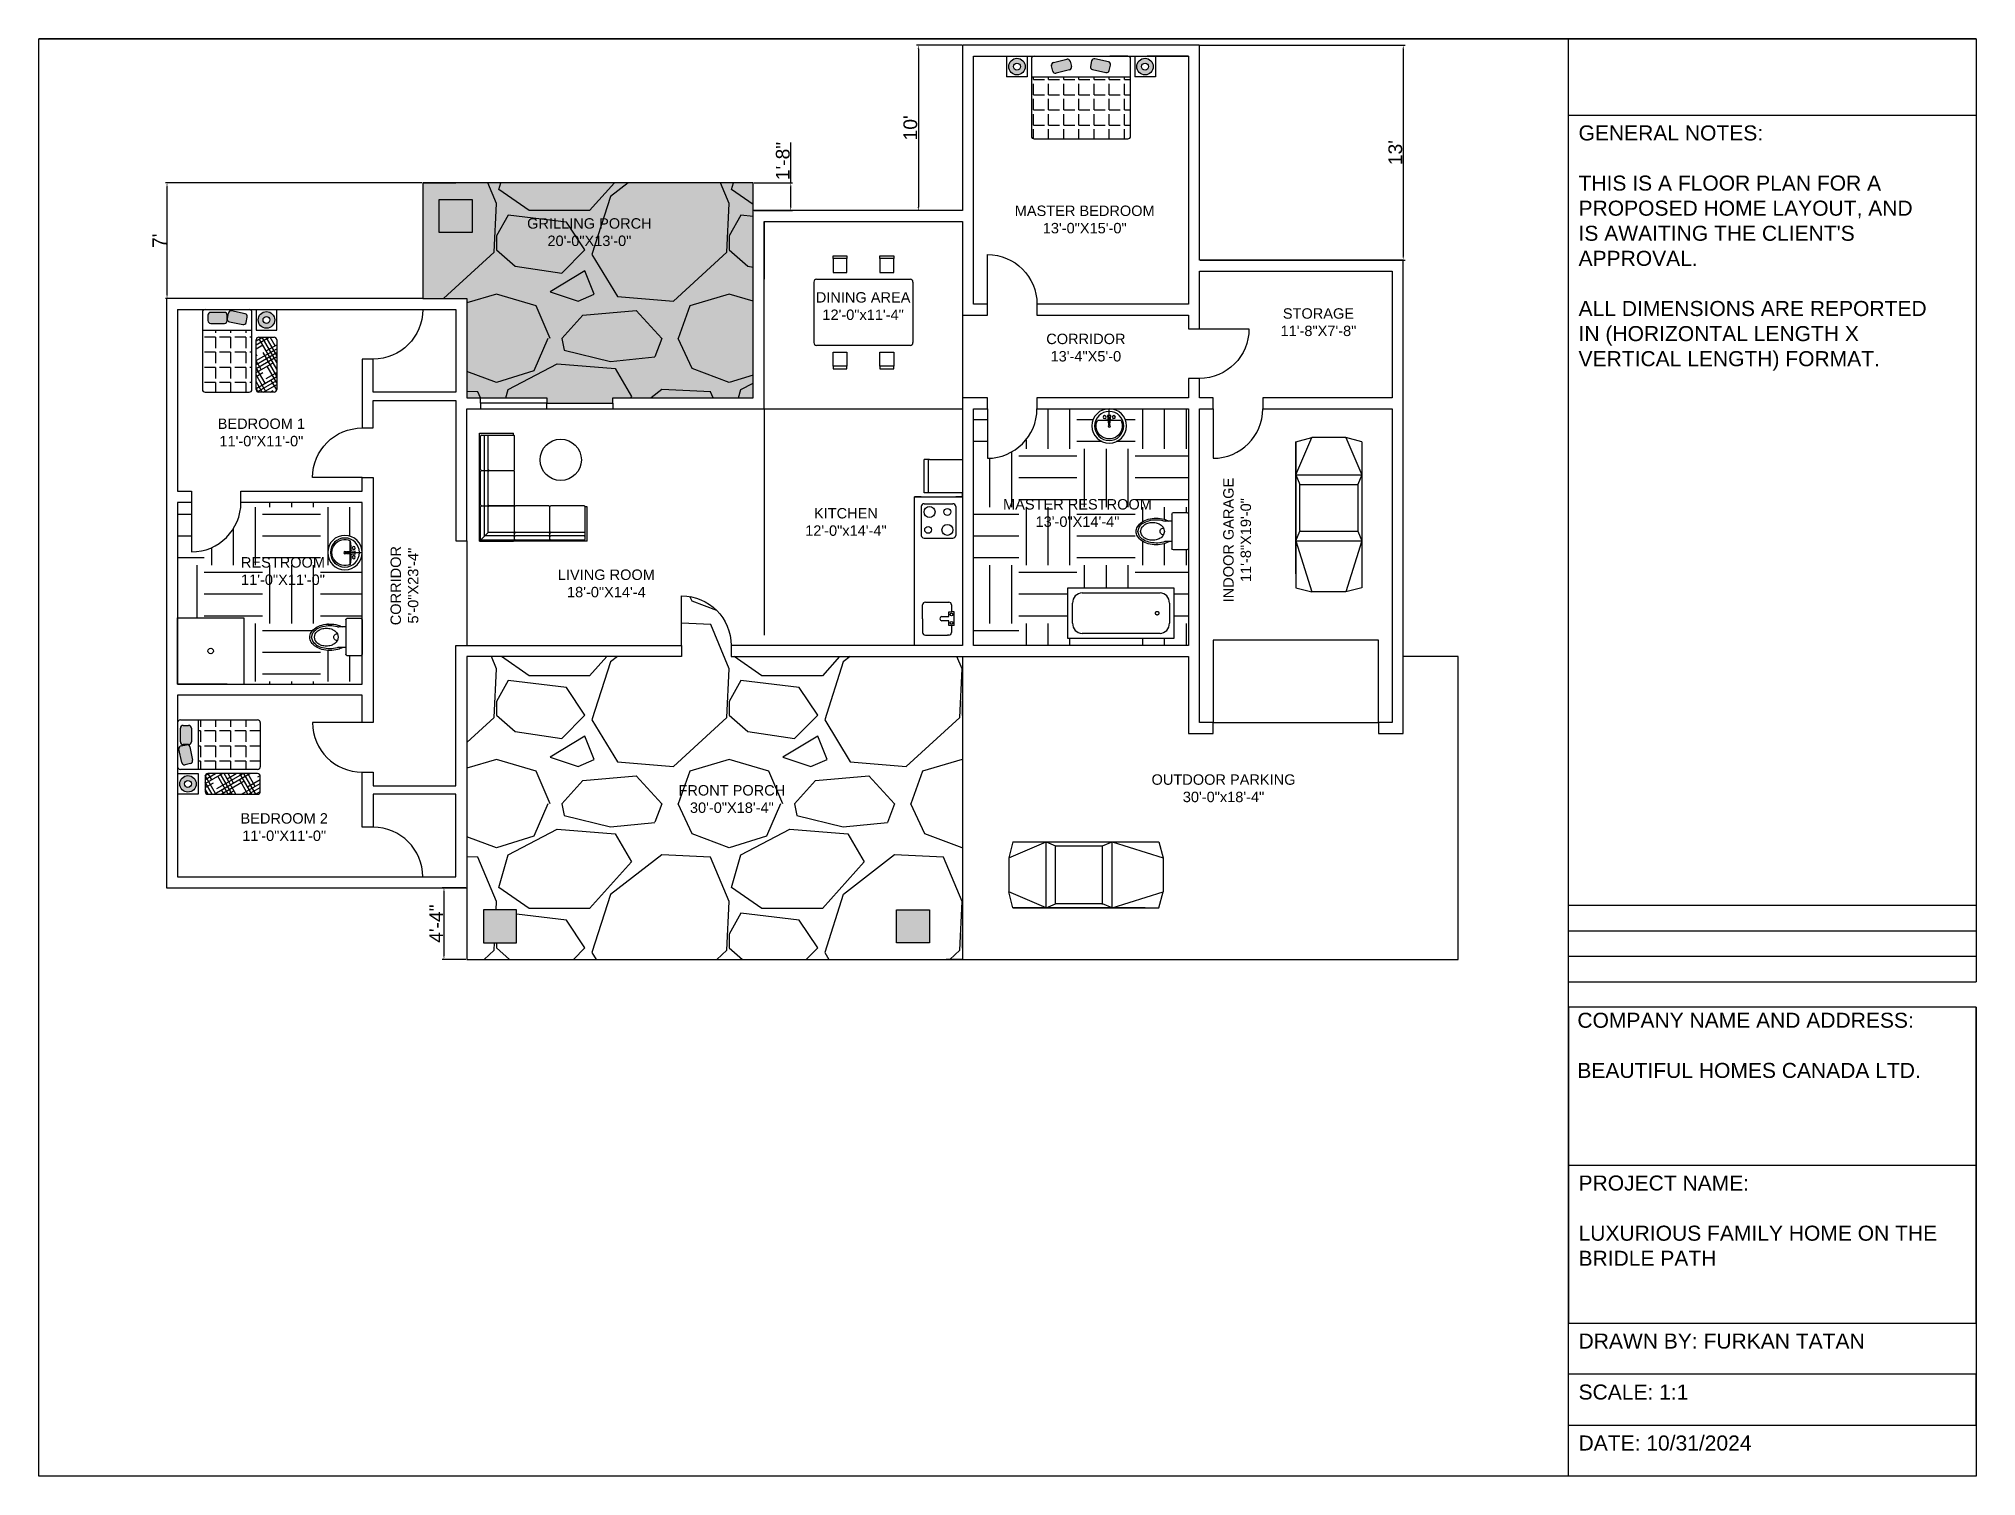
# Paper-space layout 'Layout A3' of a CAD drawing. Header units: inches. Extents: x 0 to 380, y 0 to 282.
# The model-space entities are those that its viewports show. They can reach past a viewport. Long polylines and large blocks are cut down to what shows.
import ezdxf

# ---------------------------------------------------------------- set-up
doc = ezdxf.new("R2010")
doc.units = ezdxf.units.IN
doc.header["$MEASUREMENT"] = 0
doc.linetypes.add('ACAD_ISO02W100', pattern=[15, 12, -3])
for name, color, linetype in [('1', 7, 'Continuous'), ('dash', 9, 'ACAD_ISO02W100'), ('dim', 9, 'Continuous'), ('title', 7, 'Continuous')]:
    doc.layers.add(name, color=color, linetype=linetype)
doc.styles.get("Standard").update_dxf_attribs({"font": 'arial.ttf'})
doc.dimstyles.new('Copy of ISO-25', dxfattribs={"dimtxt": 10, "dimasz": 2.5, "dimexe": 1.25, "dimexo": 0.625, "dimtad": 1, "dimlunit": 3, "dimtxsty": 'Standard', "dimcen": 2.5, "dimclrd": 256, "dimclre": 256, "dimclrt": 256, "dimadec": 0, "dimazin": 0, "dimtfac": 1, "dimtmove": 0, "dimatfit": 3, "dimfxl": 1, "dimarcsym": 0})
pattern_1 = [(180, (0, 0), (-1e-15, -11), [8, -3]), (270, (0, 0), (11, -2e-15), [8, -3])]

psp = doc.layouts.new('Layout A3')

# ---------------------------------------------------------------- texts
at = {"layer": 'title', "attachment_point": 1}
for s, width, heights, insert, char_height in [("GENERAL NOTES:\\P\\PTHIS IS A FLOOR PLAN FOR A PROPOSED HOME LAYOUT, AND IS AWAITING THE CLIENT'S APPROVAL.\\P\\PALL DIMENSIONS ARE REPORTED IN (HORIZONTAL LENGTH X VERTICAL LENGTH) FORMAT.", 68.6365, [145.09], (302, 265), 2.9517), ('COMPANY NAME AND ADDRESS:\\P\\PBEAUTIFUL HOMES CANADA LTD.', 77.6995, [29.15], (301.77, 90.93), 2.9517), ('PROJECT NAME:\\P\\PLUXURIOUS FAMILY HOME ON THE BRIDLE PATH', 73.6093, [26.25], (302, 59), 2.9517), ('DRAWN BY: FURKAN TATAN', 72.8089, [3.05], (302, 28), 2.9517), ('SCALE: 1:1', 41.0581, [3.05], (302, 18), 2.952), ('DATE: 10/31/2024', 41.0581, [3.05], (302, 8), 2.9517)]:
    psp.add_mtext_dynamic_manual_height_columns(s, width=width, gutter_width=14.76, heights=heights, dxfattribs=dict(at, insert=insert, char_height=char_height))

msp = doc.modelspace()

# ---------------------------------------------------------------- blocks, each defined once
blk = doc.blocks.new('doorfnsh')
blk.add_line((455.5, 727), (455.5, 691))
blk.add_arc((455.5, 727), 36, 270, 0)
blk = doc.blocks.new('wc')
for p, q in [((0.233, 0), (-0.233, 0)), ((-0.253, -0.02), (-0.253, -0.203)), ((0.233, -0.223), (-0.233, -0.223)), ((-0.14, -0.223), (-0.14, -0.319)), ((0.136, -0.223), (0.136, -0.317)), ((0.253, -0.203), (0.253, -0.02))]:
    blk.add_line(p, q)
for points in [[(-0.141, -0.263, 0.062055), (-0.168, -0.329, 0.067069), (-0.183, -0.437, 0.067069)], [(-0.183, -0.437, 0.067069), (-0.168, -0.545, 0.079499), (-0.13, -0.628, 0.107137), (-0.068, -0.689, 0.140584), (-0.003, -0.708, 0.140584), (0.061, -0.689, 0.107137), (0.124, -0.628, 0.079499), (0.162, -0.545, 0.067069), (0.176, -0.437, 0.067069), (0.162, -0.329, 0.057475), (0.137, -0.267, 0.107137)], [(-0.159, -0.437, 0.064704), (-0.147, -0.535, 0.077557), (-0.113, -0.612, 0.107174), (-0.058, -0.667), (-0.002, -0.684), (0.055, -0.667, 0.107174), (0.11, -0.612, 0.077557), (0.143, -0.535, 0.064704), (0.156, -0.437, 0.064704), (0.143, -0.338, 0.021175), (0.136, -0.316, 0.107174)]]:
    blk.add_lwpolyline(points, format="xyb")
blk.add_lwpolyline([(-0.122, -0.484, 0.075307), (-0.113, -0.548, 0.085687), (-0.087, -0.599, 0.106098), (-0.046, -0.634), (-0.002, -0.646), (0.043, -0.634, 0.106098), (0.084, -0.599, 0.085687), (0.109, -0.548, 0.075307), (0.119, -0.484, 0.075307), (0.109, -0.421, 0.085687), (0.084, -0.37, 0.106098), (0.043, -0.335), (-0.002, -0.323), (-0.046, -0.335, 0.106098), (-0.087, -0.37, 0.085687), (-0.113, -0.421, 0.075307)], format="xyb", close=True)
for centre, radius, start, end in [((-0.233, -0.02), 0.02, 90, 180), ((-0.233, -0.203), 0.02, 180, 270), ((0.233, -0.02), 0.02, 0, 90), ((0.233, -0.203), 0.02, 270, 0), ((0.226, -0.437), 0.386, 165.1916, 180), ((0.114, -0.407), 0.269, 161.3359, 165.1916), ((-0.002, -0.339), 0.0451, 174.4043, 5.5957)]:
    blk.add_arc(centre, radius, start, end)
blk = doc.blocks.new('toilet')
at = {"xscale": 915.1213414191038, "yscale": 915.1213414191038, "zscale": 915.1213414191038}
blk.add_blockref('wc', (287840, 523400), dxfattribs=at)
blk = doc.blocks.new('sink')
for p, q in [((285996, 523196), (285986, 523311)), ((285986, 523311), (286026, 523311)), ((286006, 523176), (286006, 523400)), ((286026, 523311), (286016, 523196)), ((285852, 523246), (285991, 523246)), ((286016, 523196), (285996, 523196)), ((286020, 523246), (286160, 523246))]:
    blk.add_line(p, q)
for centre, radius in [((286006, 523176), 224), ((286006, 523176), 189), ((285946, 523291), 19.9), ((286065, 523291), 19.9), ((286006, 523176), 14.9)]:
    blk.add_circle(centre, radius)
for centre, radius, start, end in [((286006, 523176), 169, 155.6843, 24.3157), ((286009, 522028), 1228, 90.8277, 97.3436), ((286003, 522028), 1228, 82.6564, 89.1723)]:
    blk.add_arc(centre, radius, start, end)
blk = doc.blocks.new('*U13')
at = {"layer": '1', "color": 7}
blk.add_lwpolyline([(95, 1910), (95, 3610), (845, 3610), (845, 1910)], close=True, dxfattribs=at)
at = {"layer": '1', "color": 7, "flags": 128}
blk.add_lwpolyline([(322, 1981, -0.414214), (170, 2133), (170, 3384, -0.414213), (322, 3536), (618, 3536, -0.414214), (770, 3384), (770, 2133, -0.414213), (618, 1981)], format="xyb", close=True, dxfattribs=at)
at = {"layer": '1', "color": 7}
blk.add_open_spline([(497, 2179), (497, 2186), (494, 2192), (490, 2198), (484, 2202), (477, 2205), (470, 2205), (463, 2205), (456, 2202), (450, 2198), (446, 2192), (442, 2186), (442, 2179), (442, 2172), (446, 2166), (450, 2159), (456, 2156), (463, 2152), (470, 2152), (477, 2152), (484, 2156), (490, 2159), (494, 2166), (497, 2172), (497, 2179)], degree=2, knots=[0, 0, 0, 0.082139, 0.082139, 0.165477, 0.165477, 0.25, 0.25, 0.334522, 0.334522, 0.417861, 0.417861, 0.5, 0.5, 0.582139, 0.582139, 0.665477, 0.665477, 0.75, 0.75, 0.834522, 0.834522, 0.917861, 0.917861, 1, 1, 1], dxfattribs=at)
blk = doc.blocks.new('bedroom')
at = {"true_color": 0x000000}
h = blk.add_hatch(color=18, dxfattribs=at)
h.dxf.hatch_style = 1
h.paths.add_polyline_path([(479.5, 857, 0.414214), (481.5, 859), (481.5, 859.9, -0.071372), (481.5, 860.4), (481.5, 863, 0.414214), (479.5, 865), (469.5, 865, 0.414214), (467.5, 863), (467.5, 859, 0.414214), (469.5, 857)])
h.paths.add_polyline_path([(492.9, 856.1, 0.414214), (495.2, 857.7), (496, 861.6, 0.414214), (494.5, 864), (484.7, 866, 0.414214), (482.3, 864.5), (481.5, 860.6, 0.414214), (483.1, 858.2)])
h.paths.add_polyline_path([(516, 859.5, 1), (504, 859.5, 1)])
h.paths.add_polyline_path([(507.5, 859.5, -1), (512.5, 859.5, -1)], flags=16)
h = blk.add_hatch()
h.set_pattern_fill('ANGLE', color=256, scale=40, angle=180)
h.set_pattern_definition(pattern_1)
h.paths.add_polyline_path([(463.5, 809, 0.414214), (465.5, 807), (497.5, 807, 0.414214), (499.5, 809), (499.5, 852), (463.5, 852)])
h = blk.add_hatch()
h.set_pattern_fill('HOUND', color=256, scale=40, angle=30)
h.paths.add_polyline_path([(517.5, 845, 0.414214), (515.5, 847), (504.5, 847, 0.414214), (502.5, 845), (502.5, 809, 0.414214), (504.5, 807), (515.5, 807, 0.414214), (517.5, 809)])
for p, q in [((463.5, 865), (463.5, 809)), ((463.5, 865), (463.5, 852)), ((465.5, 867), (497.5, 867)), ((467.5, 863), (467.5, 859)), ((479.5, 865), (469.5, 865)), ((482.3, 864.5), (481.5, 860.6)), ((481.5, 859), (481.5, 863)), ((494.5, 864), (484.7, 866)), ((495.2, 857.7), (496, 861.6)), ((499.5, 809), (499.5, 865)), ((502.5, 867), (502.5, 852)), ((502.5, 867), (517.5, 867)), ((517.5, 852), (517.5, 867)), ((463.5, 852), (499.5, 852)), ((469.5, 857), (479.5, 857)), ((483.1, 858.2), (492.9, 856.1)), ((502.5, 852), (517.5, 852)), ((502.5, 809), (502.5, 845)), ((504.5, 847), (515.5, 847)), ((517.5, 845), (517.5, 809)), ((465.5, 807), (497.5, 807)), ((515.5, 807), (504.5, 807))]:
    blk.add_line(p, q)
for radius in [6, 2.5]:
    blk.add_circle((510, 859.5), radius)
for centre, start, end in [((465.5, 865), 90, 180), ((469.5, 863), 90, 180), ((469.5, 859), 180, 270), ((479.5, 863), 0, 90), ((479.5, 859), 270, 0), ((483.5, 860.1), 168.2317, 258.2317), ((484.3, 864.1), 78.2317, 168.2317), ((494.1, 862), 348.2317, 78.2317), ((497.5, 865), 0, 90), ((493.3, 858.1), 258.2317, 348.2317), ((504.5, 845), 90, 180), ((515.5, 845), 0, 90), ((465.5, 809), 180, 270), ((497.5, 809), 270, 0), ((504.5, 809), 180, 270), ((515.5, 809), 270, 0)]:
    blk.add_arc(centre, 2, start, end)
blk = doc.blocks.new('ММ319 2640х2640')
for p, q in [((-2640, 0), (0, 0)), ((-2640, -2640), (-2640, 0)), ((-2640, 0), (-1805, 0)), ((-2640, 0), (-2640, -835)), ((-2430, -210), (-2640, 0)), ((0, 0), (0, -835)), ((-2615, -835), (-2615, -50)), ((-2590, -25), (-1805, -25)), ((-2515, -125), (-1805, -125)), ((-2515, -835), (-2515, -125)), ((-2430, -210), (-1805, -210)), ((-2430, -835), (-2430, -210)), ((-1780, -50), (-1780, -100)), ((-1780, -100), (-1780, -185)), ((-1780, -235), (-1780, -835)), ((-1780, -835), (-1780, -235)), ((-1755, -25), (-940, -25)), ((-1755, -125), (-940, -125)), ((-1755, -210), (-940, -210)), ((-915, -50), (-915, -100)), ((-915, -100), (-915, -185)), ((-915, -235), (-915, -835)), ((-890, -25), (-75, -25)), ((-890, -125), (-75, -125)), ((-890, -210), (-75, -210)), ((-890, -210), (-75, -210)), ((-50, -50), (-50, -835)), ((-50, -50), (-50, -835)), ((-50, -50), (-50, -50)), ((-2615, -1700), (-2615, -885)), ((-2590, -860), (-2540, -860)), ((-2540, -860), (-2455, -860)), ((-2515, -1700), (-2515, -885)), ((-2430, -1700), (-2430, -885)), ((-2430, -1700), (-2430, -885)), ((-2405, -860), (-1805, -860)), ((-2405, -860), (-1805, -860)), ((-1780, -1700), (-1780, -885)), ((-1755, -860), (-940, -860)), ((-890, -860), (-75, -860)), ((-50, -835), (0, -835)), ((-2615, -2565), (-2615, -1750)), ((-2590, -1725), (-2540, -1725)), ((-2540, -1725), (-2455, -1725)), ((-2515, -2565), (-2515, -1750)), ((-2430, -2565), (-2430, -1750)), ((-2430, -2565), (-2430, -1750)), ((-2405, -1725), (-1805, -1725)), ((-1780, -2565), (-1780, -1750)), ((-2640, -2640), (-1805, -2640)), ((-2590, -2590), (-1805, -2590)), ((-2590, -2590), (-1805, -2590)), ((-2590, -2590), (-2590, -2590)), ((-1805, -2640), (-1805, -2590))]:
    blk.add_line(p, q)
for centre, start, end in [((-2590, -50), 90, 180), ((-1805, -50), 0, 90), ((-1805, -100), 270, 0), ((-1805, -185), 270, 0), ((-1805, -235), 0, 90), ((-1755, -50), 90, 180), ((-1755, -100), 180, 270), ((-1755, -185), 180, 270), ((-1755, -235), 90, 180), ((-940, -50), 0, 90), ((-940, -100), 270, 0), ((-940, -185), 270, 0), ((-940, -235), 0, 90), ((-890, -50), 90, 180), ((-890, -100), 180, 270), ((-890, -185), 180, 270), ((-890, -235), 90, 180), ((-75, -50), 0, 90), ((-75, -100), 270, 0), ((-75, -185), 270, 0), ((-2590, -835), 180, 270), ((-2590, -885), 90, 180), ((-2540, -835), 270, 0), ((-2540, -885), 0, 90), ((-2455, -835), 270, 0), ((-2455, -885), 0, 90), ((-2405, -835), 180, 270), ((-2405, -885), 90, 180), ((-1805, -835), 270, 0), ((-1805, -835), 270, 0), ((-1805, -885), 0, 90), ((-1755, -835), 180, 270), ((-940, -835), 270, 0), ((-890, -835), 180, 270), ((-75, -835), 270, 0), ((-2590, -1700), 180, 270), ((-2590, -1750), 90, 180), ((-2540, -1700), 270, 0), ((-2540, -1750), 0, 90), ((-2455, -1700), 270, 0), ((-2455, -1750), 0, 90), ((-2405, -1700), 180, 270), ((-2405, -1750), 90, 180), ((-1805, -1700), 270, 0), ((-1805, -1750), 0, 90), ((-2590, -2565), 180, 270), ((-2540, -2565), 270, 0), ((-2455, -2565), 270, 0), ((-1805, -2565), 270, 0)]:
    blk.add_arc(centre, 25, start, end)
blk = doc.blocks.new('car')
for p, q in [((1257.5, 771), (1269.1, 774.1)), ((1257.5, 747), (1269.1, 774.1)), ((1293.9, 774.1), (1269.1, 774.1)), ((1305.5, 771), (1293.9, 774.1)), ((1293.9, 774.1), (1305.5, 747)), ((1257.5, 771), (1257.5, 675)), ((1257.5, 675), (1257.5, 771)), ((1257.5, 771), (1257.5, 747)), ((1305.5, 771), (1305.5, 675)), ((1257.5, 747), (1305.5, 747)), ((1257.5, 747), (1257.5, 740)), ((1257.5, 747), (1260.5, 740)), ((1305.5, 747), (1302.5, 740)), ((1260.5, 740), (1302.5, 740)), ((1302.5, 740), (1302.5, 706)), ((1257.5, 699), (1257.5, 706)), ((1257.5, 699), (1260.5, 706)), ((1260.5, 706.5), (1260.5, 706)), ((1260.5, 706), (1302.5, 706)), ((1302.5, 706), (1305.5, 699)), ((1257.5, 675), (1257.5, 699)), ((1257.5, 699), (1305.5, 699)), ((1257.5, 699), (1269.1, 661.9)), ((1305.5, 699), (1293.9, 661.9)), ((1257.5, 675), (1257.5, 665)), ((1257.5, 665), (1269.1, 661.9)), ((1293.9, 661.9), (1269.1, 661.9)), ((1305.5, 665), (1293.9, 661.9)), ((1305.5, 675), (1305.5, 665))]:
    blk.add_line(p, q)
blk.add_lwpolyline([(1260.5, 706.5), (1260.5, 740)])
blk = doc.blocks.new('*D31')
at = {"layer": 'Defpoints', "color": 0, "transparency": 16777216}
for p in [(1187.5, 1059), (1187.5, 903), (1335.5, 903)]:
    blk.add_point(p, dxfattribs=at)
at = {"layer": 'dim', "lineweight": -2, "transparency": 16777216}
for p, q in [((1188.1, 1059), (1336.8, 1059)), ((1335.5, 1056.5), (1335.5, 905.5)), ((1188.1, 903), (1336.8, 903))]:
    blk.add_line(p, q, dxfattribs=at)
at = {"layer": 'dim', "transparency": 16777216}
for points in [[(1335.1, 1056.5), (1335.9, 1056.5), (1335.5, 1059)], [(1335.1, 905.5), (1335.9, 905.5), (1335.5, 903)]]:
    blk.add_solid(points, dxfattribs=at)
at = {"layer": 'dim', "transparency": 16777216, "insert": (1329.8, 981), "char_height": 10, "attachment_point": 5, "rotation": 90}
blk.add_mtext("13'", dxfattribs=at)
blk = doc.blocks.new('*D32')
at = {"layer": 'Defpoints', "color": 0, "transparency": 16777216}
for p in [(1015.5, 1059), (983.4, 939), (1015.5, 939)]:
    blk.add_point(p, dxfattribs=at)
at = {"layer": 'dim', "lineweight": -2, "transparency": 16777216}
for p, q in [((1014.9, 1059), (982.1, 1059)), ((983.4, 1056.5), (983.4, 941.5)), ((1014.9, 939), (982.1, 939))]:
    blk.add_line(p, q, dxfattribs=at)
at = {"layer": 'dim', "transparency": 16777216}
for points in [[(982.9, 1056.5), (983.8, 1056.5), (983.4, 1059)], [(982.9, 941.5), (983.8, 941.5), (983.4, 939)]]:
    blk.add_solid(points, dxfattribs=at)
at = {"layer": 'dim', "transparency": 16777216, "insert": (977.6, 999), "char_height": 10, "attachment_point": 5, "rotation": 90}
blk.add_mtext("10'", dxfattribs=at)
blk = doc.blocks.new('*D33')
at = {"layer": 'Defpoints', "color": 0, "transparency": 16777216}
for p in [(863.5, 959), (890.7, 959), (863.5, 939)]:
    blk.add_point(p, dxfattribs=at)
at = {"layer": 'dim', "lineweight": -2, "transparency": 16777216}
for p, q in [((890.7, 959), (890.7, 988.4)), ((864.1, 959), (892, 959)), ((890.7, 941.5), (890.7, 956.5)), ((864.1, 939), (892, 939))]:
    blk.add_line(p, q, dxfattribs=at)
at = {"layer": 'dim', "transparency": 16777216}
for points in [[(890.3, 956.5), (891.2, 956.5), (890.7, 959)], [(890.3, 941.5), (891.2, 941.5), (890.7, 939)]]:
    blk.add_solid(points, dxfattribs=at)
at = {"layer": 'dim', "transparency": 16777216, "insert": (885, 974.9), "char_height": 10, "attachment_point": 5, "rotation": 90}
blk.add_mtext('1\'-8"', dxfattribs=at)
blk = doc.blocks.new('*D34')
at = {"layer": 'Defpoints', "color": 0, "transparency": 16777216}
for p in [(655.5, 447), (638.9, 395), (655.5, 395)]:
    blk.add_point(p, dxfattribs=at)
at = {"layer": 'dim', "lineweight": -2, "transparency": 16777216}
for p, q in [((654.9, 447), (637.7, 447)), ((638.9, 444.5), (638.9, 397.5)), ((654.9, 395), (637.7, 395))]:
    blk.add_line(p, q, dxfattribs=at)
at = {"layer": 'dim', "transparency": 16777216}
for points in [[(638.5, 444.5), (639.3, 444.5), (638.9, 447)], [(638.5, 397.5), (639.3, 397.5), (638.9, 395)]]:
    blk.add_solid(points, dxfattribs=at)
at = {"layer": 'dim', "transparency": 16777216, "insert": (633.3, 421), "char_height": 10, "attachment_point": 5, "rotation": 90}
blk.add_mtext('4\'-4"', dxfattribs=at)
blk = doc.blocks.new('*D35')
at = {"layer": 'Defpoints', "color": 0, "transparency": 16777216}
for p in [(437.8, 959), (623.5, 959), (623.5, 875)]:
    blk.add_point(p, dxfattribs=at)
at = {"layer": 'dim', "lineweight": -2, "transparency": 16777216}
for p, q in [((622.9, 959), (436.6, 959)), ((437.8, 877.5), (437.8, 956.5)), ((622.9, 875), (436.6, 875))]:
    blk.add_line(p, q, dxfattribs=at)
at = {"layer": 'dim', "transparency": 16777216}
for points in [[(437.4, 956.5), (438.2, 956.5), (437.8, 959)], [(437.4, 877.5), (438.2, 877.5), (437.8, 875)]]:
    blk.add_solid(points, dxfattribs=at)
at = {"layer": 'dim', "transparency": 16777216, "insert": (432.2, 917), "char_height": 10, "attachment_point": 5, "rotation": 90}
blk.add_mtext("7'", dxfattribs=at)
blk = doc.blocks.new('house finished')
at = {"true_color": 0x000000}
h = blk.add_hatch(color=18, dxfattribs=at)
h.dxf.hatch_style = 1
h.paths.add_polyline_path([(1061, 1043.5, 1), (1049, 1043.5, 1)])
h.paths.add_polyline_path([(1057.5, 1043.5, -1), (1052.5, 1043.5, -1)], flags=16)
h.paths.add_polyline_path([(1142, 1043.5, 1), (1154, 1043.5, 1)])
h.paths.add_polyline_path([(1150.5, 1043.5, -1), (1145.5, 1043.5, -1)], flags=16)
h = blk.add_hatch(color=18, dxfattribs=at)
h.dxf.hatch_style = 1
h.paths.add_polyline_path([(1093.082, 1041.149, 0.41421356), (1094.537, 1043.575), (1093.567, 1047.455, 0.41421356), (1091.142, 1048.91), (1081.44, 1046.485, 0.41421356), (1079.985, 1044.06), (1080.955, 1040.179, 0.41421356), (1083.381, 1038.724)])
h.paths.add_polyline_path([(1111.619, 1049.085, 0.41421356), (1109.233, 1047.566), (1108.365, 1043.661, 0.41421356), (1109.884, 1041.275), (1119.645, 1039.106, 0.41421356), (1122.032, 1040.624), (1122.899, 1044.529, 0.41421356), (1121.381, 1046.915)])
h = blk.add_hatch()
h.set_pattern_fill('ANGLE', color=256, scale=40)
h.set_pattern_definition([(0, (0, 0), (0, 11), [8, -3]), (90, (0, 0), (-11, 7e-16), [8, -3])])
h.paths.add_polyline_path([(1135.5, 991, 0.41421356), (1137.5, 993), (1137.5, 1036), (1065.5, 1036), (1065.5, 993, 0.41421356), (1067.5, 991)])
h = blk.add_hatch()
h.set_pattern_fill('GRAVEL', color=256, scale=169, angle=180)
h.paths.add_polyline_path([(655.5, 875), (655.5, 803), (713.5, 803), (713.5, 799), (761.5, 799), (761.5, 803), (863.5, 803), (863.5, 939), (863.5, 959), (623.5, 959), (623.5, 875)])
h.paths.add_polyline_path([(659.5, 923), (635.5, 923), (635.5, 947), (659.5, 947)], flags=16)
h.paths.add_polyline_path([(697.529, 908.892), (791.784, 908.892), (791.784, 937.132), (697.529, 937.132)], flags=24)
h = blk.add_hatch(color=18, dxfattribs=at)
h.dxf.hatch_style = 1
h.paths.add_polyline_path([(659.5, 947), (635.5, 947), (635.5, 923), (659.5, 923)])
h = blk.add_hatch()
h.set_pattern_fill('EARTH', color=256, scale=169, angle=180)
h.paths.add_polyline_path([(1179.5, 795), (1122, 795, -0.41421356), (1134.5, 782.5, -1), (1109.5, 782.5, -0.41421356), (1122, 795), (1069.5, 795, -0.41421356), (1033.5, 759), (1033.5, 795), (1023.5, 795), (1023.5, 623), (1179.5, 623), (1179.5, 693.472, -0.41421356), (1178.426, 692.398), (1168.586, 692.398, -0.41421356), (1167.512, 693.472), (1167.512, 698.487), (1165.484, 698.487, -0.06357895), (1161.832, 696.965, -0.06706867), (1156.043, 696.185, -0.06706867), (1150.254, 696.965, -0.07949907), (1145.759, 699.007, -0.10713674), (1142.492, 702.363, -0.1405842), (1141.5, 705.821, -0.1405842), (1142.492, 709.28, -0.10713674), (1145.759, 712.635, -0.07949907), (1150.254, 714.678, -0.06706867), (1156.043, 715.458, -0.06706867), (1161.832, 714.678, -0.05896299), (1165.234, 713.297), (1167.512, 713.297), (1167.512, 718.528, -0.41421356), (1168.586, 719.602), (1178.426, 719.602, -0.41421356), (1179.5, 718.528)])
h.paths.add_polyline_path([(1169, 664.83), (1169, 628.17), (1092, 628.171), (1092, 664.83)], flags=16)
edge = h.paths.add_edge_path(flags=0)
edge.add_line((1102.24, 661.164), (1158.883, 661.164))
edge.add_ellipse((1158.883, 653.714), major_axis=(0, 7.449), ratio=0.92666178, start_angle=270, end_angle=359.999967, ccw=False)
edge.add_line((1165.786, 653.714), (1165.786, 639.286))
edge.add_ellipse((1158.883, 639.286), major_axis=(0, 7.449), ratio=0.92666178, start_angle=179.999967, end_angle=270, ccw=False)
edge.add_line((1158.883, 631.836), (1102.24, 631.836))
edge.add_ellipse((1102.24, 639.286), major_axis=(0, 7.449), ratio=0.92666178, start_angle=90, end_angle=179.999967, ccw=False)
edge.add_line((1095.337, 639.286), (1095.337, 653.715))
edge.add_ellipse((1102.24, 653.715), major_axis=(0, 7.449), ratio=0.92666178, start_angle=-0.000033, end_angle=90, ccw=False)
edge = h.paths.add_edge_path(flags=0)
edge.add_spline(control_points=[(1156.819, 647.844), (1157.142, 647.844), (1157.421, 647.664)], knot_values=[0.91786109, 0.91786109, 0.91786109, 1, 1, 1], degree=2, periodic=0)
edge.add_spline(control_points=[(1157.421, 647.664), (1157.7, 647.484), (1157.861, 647.172)], knot_values=[0.83452248, 0.83452248, 0.83452248, 0.91786109, 0.91786109, 0.91786109], degree=2, periodic=0)
edge.add_spline(control_points=[(1157.861, 647.172), (1158.023, 646.86), (1158.023, 646.5)], knot_values=[0.74999993, 0.74999993, 0.74999993, 0.83452248, 0.83452248, 0.83452248], degree=2, periodic=0)
edge.add_spline(control_points=[(1158.023, 646.5), (1158.023, 646.14), (1157.861, 645.828)], knot_values=[0.66547719, 0.66547719, 0.66547719, 0.74999993, 0.74999993, 0.74999993], degree=2, periodic=0)
edge.add_spline(control_points=[(1157.861, 645.828), (1157.7, 645.516), (1157.421, 645.336)], knot_values=[0.58213879, 0.58213879, 0.58213879, 0.66547719, 0.66547719, 0.66547719], degree=2, periodic=0)
edge.add_spline(control_points=[(1157.421, 645.336), (1157.142, 645.156), (1156.819, 645.156)], knot_values=[0.5, 0.5, 0.5, 0.58213879, 0.58213879, 0.58213879], degree=2, periodic=0)
edge.add_spline(control_points=[(1156.819, 645.156), (1156.497, 645.156), (1156.218, 645.336)], knot_values=[0.41786109, 0.41786109, 0.41786109, 0.5, 0.5, 0.5], degree=2, periodic=0)
edge.add_spline(control_points=[(1156.218, 645.336), (1155.939, 645.516), (1155.778, 645.828)], knot_values=[0.33452248, 0.33452248, 0.33452248, 0.41786109, 0.41786109, 0.41786109], degree=2, periodic=0)
edge.add_spline(control_points=[(1155.778, 645.828), (1155.616, 646.14), (1155.616, 646.5)], knot_values=[0.24999993, 0.24999993, 0.24999993, 0.33452248, 0.33452248, 0.33452248], degree=2, periodic=0)
edge.add_spline(control_points=[(1155.616, 646.5), (1155.616, 646.86), (1155.778, 647.172)], knot_values=[0.16547719, 0.16547719, 0.16547719, 0.24999993, 0.24999993, 0.24999993], degree=2, periodic=0)
edge.add_spline(control_points=[(1155.778, 647.172), (1155.939, 647.484), (1156.218, 647.664)], knot_values=[0.08213879, 0.08213879, 0.08213879, 0.16547719, 0.16547719, 0.16547719], degree=2, periodic=0)
edge.add_spline(control_points=[(1156.218, 647.664), (1156.497, 647.844), (1156.819, 647.844)], knot_values=[0, 0, 0, 0.08213879, 0.08213879, 0.08213879], degree=2, periodic=0)
h.paths.add_polyline_path([(1043.025, 704.874), (1154.89, 704.874), (1154.89, 733.115), (1043.025, 733.115)], flags=24)
h = blk.add_hatch()
h.set_pattern_fill('EARTH', color=256, scale=169, angle=180)
h.paths.add_polyline_path([(491.5, 727, -0.41421356), (455.5, 691), (455.5, 727), (445.5, 727), (445.5, 643), (493.5, 643), (493.5, 595), (579.5, 595), (579.5, 616.64, -0.41421356), (578.426, 615.566), (568.586, 615.566, -0.41421356), (567.512, 616.64), (567.512, 621.655), (565.484, 621.655, -0.06357895), (561.832, 620.133, -0.06706867), (556.043, 619.353, -0.06706867), (550.254, 620.133, -0.07949907), (545.759, 622.176, -0.10713674), (542.492, 625.531, -0.1405842), (541.5, 628.989, -0.1405842), (542.492, 632.448, -0.10713674), (545.759, 635.803, -0.07949907), (550.254, 637.846, -0.06706867), (556.043, 638.626, -0.06706867), (561.832, 637.846, -0.05896299), (565.234, 636.465), (567.512, 636.465), (567.512, 641.696, -0.41421356), (568.586, 642.77), (578.426, 642.77, -0.41421356), (579.5, 641.696), (579.5, 690.5, -1), (554.5, 690.5, -1), (579.5, 690.5), (579.5, 727)])
h.paths.add_polyline_path([(489.31, 662.707), (554.408, 662.707), (554.408, 690.947), (489.31, 690.947)], flags=24)
h = blk.add_hatch()
h.set_pattern_fill('GRAVEL', color=256, scale=169, angle=180)
h.paths.add_polyline_path([(655.5, 615), (655.5, 447), (655.5, 395), (679.5, 395), (1015.5, 395), (1015.5, 615), (847.5, 615), (847.5, 623, 0.41421356), (811.5, 659), (811.5, 623), (811.5, 615)])
h.paths.add_polyline_path([(691.5, 431), (691.5, 407), (667.5, 407), (667.5, 431)], flags=16)
h.paths.add_polyline_path([(967.5, 431), (991.5, 431), (991.5, 407), (967.5, 407)], flags=16)
h.paths.add_polyline_path([(807.291, 497.135), (888.604, 497.135), (888.604, 525.376), (807.291, 525.376)], flags=24)
h = blk.add_hatch(color=18, dxfattribs=at)
h.dxf.hatch_style = 1
h.paths.add_polyline_path([(455.5, 553, -0.41421356), (453.5, 551), (452.638, 551, 0.07137218), (452.07, 551), (449.5, 551, -0.41421356), (447.5, 553), (447.5, 563, -0.41421356), (449.5, 565), (453.5, 565, -0.41421356), (455.5, 563)])
h.paths.add_polyline_path([(456.352, 539.638, -0.41421356), (454.802, 537.273), (450.886, 536.457, -0.41421356), (448.52, 538.007), (446.48, 547.797, -0.41421356), (448.03, 550.162), (451.946, 550.978, -0.41421356), (454.312, 549.428)])
h.paths.add_polyline_path([(453, 516.5, -1), (453, 528.5, -1)])
h.paths.add_polyline_path([(453, 525, 1), (453, 520, 1)], flags=16)
h = blk.add_hatch()
h.set_pattern_fill('ANGLE', color=256, scale=40, angle=180)
h.set_pattern_definition(pattern_1)
h.paths.add_polyline_path([(460.5, 569), (460.5, 533), (503.5, 533, 0.41421356), (505.5, 535), (505.5, 567, 0.41421356), (503.5, 569)])
h = blk.add_hatch()
h.set_pattern_fill('HOUND', color=256, scale=40, angle=30)
h.paths.add_polyline_path([(503.5, 515, 0.41421356), (505.5, 517), (505.5, 528, 0.41421356), (503.5, 530), (467.5, 530, 0.41421356), (465.5, 528), (465.5, 517, 0.41421356), (467.5, 515)])
h = blk.add_hatch(color=18, dxfattribs=at)
h.dxf.hatch_style = 1
h.paths.add_polyline_path([(667.5, 407), (691.5, 407), (691.5, 431), (667.5, 431)])
h.paths.add_polyline_path([(991.5, 407), (991.5, 431), (967.5, 431), (967.5, 407)])
for p, q in [((1187.5, 1059), (1015.5, 1059)), ((1015.5, 1059), (1015.5, 939)), ((1187.5, 903), (1187.5, 1059)), ((1023.5, 871), (1023.5, 1051)), ((1023.5, 1051), (1179.5, 1051)), ((1023.5, 1051), (1053.5, 1051)), ((1047.5, 1051), (1062.5, 1051)), ((1047.5, 1051), (1047.5, 1036)), ((1061, 1051), (1064, 1051)), ((1062.5, 1051), (1062.5, 1036)), ((1065.5, 1049), (1065.5, 993)), ((1065.5, 1049), (1065.5, 1036)), ((1067.5, 1051), (1135.5, 1051)), ((1067.5, 1051), (1080.5, 1051)), ((1080.955, 1040.179), (1079.985, 1044.06)), ((1081.44, 1046.485), (1091.142, 1048.91)), ((1093.567, 1047.455), (1094.537, 1043.575)), ((1109.233, 1047.566), (1108.365, 1043.661)), ((1109.884, 1041.275), (1119.645, 1039.106)), ((1121.381, 1046.915), (1111.619, 1049.085)), ((1122.032, 1040.624), (1122.899, 1044.529)), ((1135.5, 1051), (1122.5, 1051)), ((1137.5, 993), (1137.5, 1049)), ((1140.5, 1051), (1155.5, 1051)), ((1140.5, 1051), (1140.5, 1036)), ((1179.5, 1051), (1149.5, 1051)), ((1155.5, 1051), (1155.5, 1036)), ((1179.5, 1051), (1179.5, 871)), ((1062.5, 1036), (1047.5, 1036)), ((1065.5, 1036), (1137.5, 1036)), ((1093.082, 1041.149), (1083.381, 1038.724)), ((1155.5, 1036), (1140.5, 1036)), ((1067.5, 991), (1135.5, 991)), ((863.5, 959), (623.5, 959)), ((623.5, 959), (623.5, 875)), ((623.5, 959), (647.5, 959)), ((863.5, 939), (863.5, 959)), ((635.5, 947), (659.5, 947)), ((1015.5, 939), (863.5, 939)), ((863.5, 803), (863.5, 939)), ((871.5, 795), (871.5, 931)), ((871.5, 931), (1015.5, 931)), ((871.5, 931), (871.5, 889)), ((1015.5, 931), (1015.5, 863)), ((921.5, 904), (921.5, 906)), ((921.5, 906), (931.5, 906)), ((931.5, 904), (921.5, 904)), ((921.5, 904), (921.5, 894)), ((931.5, 906), (931.5, 904)), ((931.5, 894), (931.5, 904)), ((955.5, 904), (955.5, 906)), ((955.5, 906), (965.5, 906)), ((965.5, 904), (955.5, 904)), ((955.5, 904), (955.5, 894)), ((965.5, 906), (965.5, 904)), ((965.5, 894), (965.5, 904)), ((1335.5, 903), (1187.5, 903)), ((1335.5, 615), (1335.5, 903)), ((907.5, 887), (907.5, 843)), ((909.5, 889), (977.5, 889)), ((921.5, 894), (931.5, 894)), ((955.5, 894), (965.5, 894)), ((979.5, 887), (979.5, 843)), ((1187.5, 853), (1187.5, 895)), ((1187.5, 895), (1327.5, 895)), ((1327.5, 895), (1327.5, 803)), ((437.5, 875), (437.5, 447)), ((623.5, 875), (437.5, 875)), ((623.5, 875), (655.5, 875)), ((655.5, 875), (655.5, 803)), ((445.5, 867), (445.5, 735)), ((445.5, 867), (647.5, 867)), ((445.5, 867), (463.5, 867)), ((499.5, 867), (502.5, 867)), ((499.5, 867), (502.5, 867)), ((647.5, 867), (647.5, 807)), ((1015.5, 863), (1033.5, 863)), ((1033.5, 871), (1023.5, 871)), ((1033.5, 863), (1033.5, 871)), ((1179.5, 871), (1069.5, 871)), ((1069.5, 871), (1069.5, 863)), ((1069.5, 863), (1179.5, 863)), ((1179.5, 863), (1179.5, 853)), ((1179.5, 853), (1187.5, 853)), ((587.5, 831), (579.5, 831)), ((579.5, 831), (579.5, 781)), ((587.5, 807), (587.5, 831)), ((977.5, 841), (909.5, 841)), ((921.5, 836), (931.5, 836)), ((921.5, 826), (921.5, 836)), ((931.5, 836), (931.5, 826)), ((955.5, 836), (965.5, 836)), ((955.5, 826), (955.5, 836)), ((965.5, 836), (965.5, 826)), ((931.5, 826), (921.5, 826)), ((921.5, 826), (921.5, 824)), ((921.5, 824), (931.5, 824)), ((931.5, 824), (931.5, 826)), ((965.5, 826), (955.5, 826)), ((955.5, 826), (955.5, 824)), ((955.5, 824), (965.5, 824)), ((965.5, 824), (965.5, 826)), ((1187.5, 817), (1179.5, 817)), ((1179.5, 817), (1179.5, 803)), ((1187.5, 803), (1187.5, 817)), ((647.5, 807), (587.5, 807)), ((655.5, 803), (713.5, 803)), ((665.5, 799), (665.5, 803)), ((713.5, 803), (713.5, 799)), ((761.5, 799), (761.5, 803)), ((761.5, 803), (863.5, 803)), ((1033.5, 803), (1015.5, 803)), ((1015.5, 803), (1015.5, 623)), ((1033.5, 795), (1033.5, 803)), ((1179.5, 803), (1069.5, 803)), ((1069.5, 803), (1069.5, 795)), ((1197.5, 803), (1187.5, 803)), ((1197.5, 795), (1197.5, 803)), ((1327.5, 803), (1233.5, 803)), ((1233.5, 803), (1233.5, 795)), ((587.5, 781), (587.5, 801)), ((587.5, 801), (647.5, 801)), ((647.5, 801), (647.5, 699)), ((655.5, 699), (655.5, 795)), ((655.5, 795), (871.5, 795)), ((713.5, 799), (665.5, 799)), ((665.5, 799), (665.5, 795)), ((713.5, 795), (713.5, 799)), ((713.5, 799), (761.5, 799)), ((761.5, 799), (761.5, 795)), ((1023.5, 623), (1023.5, 795)), ((1023.5, 795), (1033.5, 795)), ((1069.5, 795), (1179.5, 795)), ((1179.5, 795), (1179.5, 623)), ((1187.5, 567), (1187.5, 795)), ((1187.5, 795), (1197.5, 795)), ((1233.5, 795), (1327.5, 795)), ((1233.5, 795), (1257.5, 795)), ((1327.5, 795), (1327.5, 567)), ((579.5, 781), (587.5, 781)), ((987.5, 734), (987.5, 758)), ((991.5, 758), (987.5, 758)), ((990.5, 758), (990.5, 734)), ((991.5, 758), (994.5, 758)), ((994.5, 758), (1015.5, 758)), ((445.5, 735), (455.5, 735)), ((455.5, 735), (455.5, 727)), ((491.5, 727), (491.5, 735)), ((491.5, 735), (579.5, 735)), ((579.5, 735), (579.5, 745)), ((579.5, 745), (587.5, 745)), ((587.5, 745), (587.5, 567)), ((991.5, 734), (987.5, 734)), ((1015.5, 734), (991.5, 734)), ((1015.5, 731), (1015.5, 734)), ((455.5, 727), (445.5, 727)), ((445.5, 727), (445.5, 595)), ((579.5, 727), (491.5, 727)), ((579.5, 595), (579.5, 727)), ((980.5, 623), (980.5, 731)), ((985.5, 731), (980.5, 731)), ((980.5, 731), (985.5, 731)), ((985.5, 731), (1015.5, 731)), ((985.5, 724), (985.5, 703)), ((987.5, 726), (1008.5, 726)), ((1015.5, 731), (1010.5, 731)), ((1010.5, 724), (1010.5, 703)), ((647.5, 699), (655.5, 699)), ((987.5, 701), (1008.5, 701)), ((986.5, 642.5), (986.5, 652.5)), ((988.5, 654.5), (1004.5, 654.5)), ((1004.5, 654.5), (1005.5, 654.5)), ((1005.5, 644), (1005.5, 647.5)), ((1005.5, 647.5), (1007.5, 647.5)), ((1007.5, 652.5), (1007.5, 647.5)), ((1009.5, 647.5), (1007.5, 647.5)), ((1009.5, 637.5), (1009.5, 647.5)), ((445.5, 595), (445.5, 643)), ((445.5, 643), (493.5, 643)), ((493.5, 643), (493.5, 595)), ((986.5, 642.5), (986.5, 632.5)), ((1000.5, 644), (1005.5, 644)), ((1005.5, 641), (1000.5, 641)), ((1005.5, 637.5), (1005.5, 641)), ((1007.5, 637.5), (1005.5, 637.5)), ((1007.5, 637.5), (1007.5, 632.5)), ((1009.5, 637.5), (1007.5, 637.5)), ((1009.5, 637.5), (1009.5, 637.5)), ((445.5, 595), (445.5, 631)), ((647.5, 521), (647.5, 623)), ((647.5, 623), (811.5, 623)), ((811.5, 623), (811.5, 615)), ((847.5, 623), (847.5, 615)), ((1015.5, 623), (847.5, 623)), ((1015.5, 623), (985.5, 623)), ((988.5, 630.5), (1004.5, 630.5)), ((1005.5, 630.5), (1004.5, 630.5)), ((1179.5, 623), (1023.5, 623)), ((1317.5, 627), (1197.5, 627)), ((1197.5, 627), (1197.5, 567)), ((1317.5, 567), (1317.5, 627)), ((811.5, 615), (655.5, 615)), ((655.5, 615), (655.5, 447)), ((847.5, 615), (1179.5, 615)), ((1015.5, 615), (1015.5, 395)), ((1179.5, 615), (1179.5, 559)), ((1375.5, 615), (1335.5, 615)), ((1335.5, 559), (1335.5, 615)), ((1375.5, 395), (1375.5, 615)), ((481.5, 595), (445.5, 595)), ((445.5, 595), (579.5, 595)), ((579.5, 587), (445.5, 587)), ((445.5, 587), (445.5, 455)), ((445.5, 587), (445.5, 567)), ((579.5, 567), (579.5, 587)), ((445.5, 567), (445.5, 535)), ((447.5, 569), (503.5, 569)), ((447.5, 569), (460.5, 569)), ((447.5, 553), (447.5, 563)), ((449.5, 565), (453.5, 565)), ((455.5, 563), (455.5, 553)), ((460.5, 569), (460.5, 533)), ((505.5, 567), (505.5, 535)), ((587.5, 567), (579.5, 567)), ((1197.5, 567), (1187.5, 567)), ((1197.5, 559), (1197.5, 567)), ((1327.5, 567), (1317.5, 567)), ((1317.5, 567), (1317.5, 559)), ((448.03, 550.162), (451.946, 550.978)), ((453.5, 551), (449.5, 551)), ((454.312, 549.428), (456.352, 539.638)), ((1179.5, 559), (1197.5, 559)), ((1317.5, 559), (1335.5, 559)), ((448.52, 538.007), (446.48, 547.797)), ((454.802, 537.273), (450.886, 536.457)), ((445.5, 530), (460.5, 530)), ((445.5, 530), (445.5, 515)), ((503.5, 533), (447.5, 533)), ((460.5, 530), (460.5, 515)), ((465.5, 528), (465.5, 517)), ((503.5, 530), (467.5, 530)), ((505.5, 517), (505.5, 528)), ((579.5, 491), (579.5, 531)), ((579.5, 531), (587.5, 531)), ((587.5, 531), (587.5, 521)), ((587.5, 521), (647.5, 521)), ((460.5, 515), (445.5, 515)), ((467.5, 515), (503.5, 515)), ((647.5, 515), (587.5, 515)), ((587.5, 515), (587.5, 491)), ((647.5, 455), (647.5, 515)), ((587.5, 491), (579.5, 491)), ((445.5, 455), (647.5, 455)), ((437.5, 447), (655.5, 447)), ((655.5, 447), (655.5, 395)), ((667.5, 431), (667.5, 407)), ((655.5, 395), (1015.5, 395)), ((655.5, 395), (679.5, 395)), ((1015.5, 395), (1003.5, 395)), ((1015.5, 395), (1375.5, 395))]:
    blk.add_line(p, q)
for points in [[(659.5, 947), (659.5, 923), (635.5, 923), (635.5, 947)], [(667.5, 407), (691.5, 407), (691.5, 431), (667.5, 431)]]:
    blk.add_lwpolyline(points)
blk.add_lwpolyline([(991.5, 407), (967.5, 407), (967.5, 431), (991.5, 431)], close=True)
for centre, radius in [((1055, 1043.5), 6), ((1055, 1043.5), 2.5), ((1148, 1043.5), 6), ((1148, 1043.5), 2.5), ((723.677, 757.86), 15), ((991.5, 720), 4), ((1004.51, 719.999), 2.5), ((990.5, 707), 2.5), ((1004.5, 707), 4), ((1007.5, 645.5), 1), ((1007.5, 639.5), 1), ((469.5, 619), 2), ((453, 522.5), 6), ((453, 522.5), 2.5)]:
    blk.add_circle(centre, radius)
for centre, radius, start, end in [((1067.5, 1049), 2, 90, 180), ((1081.925, 1044.545), 2, 104.036243, 194.036243), ((1091.627, 1046.97), 2, 14.036243, 104.036243), ((1092.597, 1043.09), 2, 284.036243, 14.036243), ((1110.317, 1043.228), 2, 167.471192, 257.471192), ((1111.185, 1047.132), 2, 77.471192, 167.471192), ((1120.947, 1044.963), 2, 347.471192, 77.471192), ((1135.5, 1049), 2, 0, 90), ((1082.895, 1040.664), 2, 194.036243, 284.036243), ((1120.079, 1041.058), 2, 257.471192, 347.471192), ((1067.5, 993), 2, 180, 270), ((1135.5, 993), 2, 270, 0), ((909.5, 887), 2, 90, 180), ((977.5, 887), 2, 0, 90), ((909.5, 843), 2, 180, 270), ((977.5, 843), 2, 270, 0), ((987.5, 724), 2, 90, 180), ((1008.5, 724), 2, 0, 90), ((987.5, 703), 2, 180, 270), ((1008.5, 703), 2, 270, 0), ((988.5, 652.5), 2, 90, 180), ((1005.5, 652.5), 2, 0, 90), ((1000.5, 642.5), 1.5, 90, 270), ((988.5, 632.5), 2, 180, 270), ((1005.5, 632.5), 2, 270, 0), ((447.5, 567), 2, 90, 180), ((449.5, 563), 2, 90, 180), ((453.5, 563), 2, 0, 90), ((503.5, 567), 2, 0, 90), ((448.438, 548.204), 2, 101.768289, 191.768289), ((449.5, 553), 2, 180, 270), ((452.354, 549.02), 2, 11.768289, 101.768289), ((453.5, 553), 2, 270, 0), ((447.5, 535), 2, 180, 270), ((450.478, 538.415), 2, 191.768289, 281.768289), ((454.394, 539.23), 2, 281.768289, 11.768289), ((503.5, 535), 2, 270, 0), ((467.5, 528), 2, 90, 180), ((503.5, 528), 2, 0, 90), ((467.5, 517), 2, 180, 270), ((503.5, 517), 2, 270, 0)]:
    blk.add_arc(centre, radius, start, end)
at = {"layer": 'dash'}
for p, q in [((1015.5, 863), (1015.5, 803)), ((871.5, 795), (1015.5, 795)), ((871.5, 795), (871.5, 623)), ((655.5, 699), (655.5, 623)), ((1197.5, 567), (1317.5, 567))]:
    blk.add_line(p, q, dxfattribs=at)
at = {"xscale": -1}
for p, rotation in [((578, 1598), 180), ((1314.5, 1322.5), 90), ((1914.5, 1308.5), 90), ((-147.5, 289.5), 270), ((356, 1350), 180)]:
    blk.add_blockref('doorfnsh', p, dxfattribs=dict(at, rotation=rotation))
for name, p in [('bedroom', (0, 0)), ('doorfnsh', (578, 68)), ('doorfnsh', (742, 68)), ('car', (0, 0)), ('doorfnsh', (0, 0))]:
    blk.add_blockref(name, p)
at = {"xscale": -0.05587046901973316, "yscale": 0.05587046901973316, "zscale": 0.05587046901973316}
blk.add_blockref('sink', (17101.276, -28447.603), dxfattribs=at)
for name, p, xscale, yscale, zscale, rotation in [('ММ319 2640х2640', (664.697, 777.169), 0.02965448014539836, 0.02965448014539836, 0.02965448014539836, 89.99999999999987), ('toilet', (-29531.204, -16183.127), -0.05867539837074591, 0.05867539837074591, 0.05867539837074591, 270), ('sink', (-28663.103, -15288.776), -0.05587046901973316, 0.05587046901973316, 0.05587046901973316, 270), ('toilet', (-30131.204, -16259.959), -0.05867539837074591, 0.05867539837074591, 0.05867539837074591, 270)]:
    blk.add_blockref(name, p, dxfattribs=dict(xscale=xscale, yscale=yscale, zscale=zscale, rotation=rotation))
at = {"color": 7, "xscale": 0.0488788020203071, "yscale": 0.04529411764705859, "zscale": 0.0488788020203071, "rotation": 90}
blk.add_blockref('*U13', (1255.512, 623.527), dxfattribs=at)
for name, p, rotation in [('doorfnsh', (-147.5, 1022.5), 270), ('doorfnsh', (1314.5, -0.5), 90.00000000000001), ('car', (1823.106, -825), 90)]:
    blk.add_blockref(name, p, dxfattribs=dict(rotation=rotation))
at = {"char_height": 7.56814, "attachment_point": 1}
for s, width, insert in [('\\pxqc;MASTER BEDROOM 13\'-0"X15\'-0"', 109.13114, (1049.635, 942.565)), ('\\pxqc;GRILLING PORCH 20\'-0"X13\'-0"', 100.86901, (694.077, 933.371)), ('\\pxqc;DINING AREA 12\'-0"x11\'-4"', 75.68143, (905.437, 879.656)), ('\\pxqc;STORAGE 11\'-8"X7\'-8"', 75.68143, (1236.09, 867.957)), ('\\pxqc;CORRIDOR 13\'-4"X5\'-0', 75.68143, (1067.2, 849.498)), ('\\pxqc;BEDROOM 1 \\P11\'-0"X11\'-0"', 75.68143, (468.461, 787.877)), ('\\pxqc;KITCHEN 12\'-0"x14\'-4"', 75.68143, (892.957, 722.862)), ('\\pxqc;MASTER RESTROOM 13\'-0"X14\'-4"', 109.78586, (1044.056, 729.354)), ('\\pxqc;RESTROOM 11\'-0"X11\'-0"', 75.68143, (484.147, 687.186)), ('\\pxqc;LIVING ROOM 18\'-0"X14\'-4', 75.68143, (718.998, 678.22)), ('\\pxqc;FRONT PORCH 30\'-0"X18\'-4"', 100.86901, (797.521, 521.615)), ('\\pxqc;OUTDOOR PARKING 30\'-0"x18\'-4"', 123.03118, (1143.493, 529.421)), ('\\pxqc;BEDROOM 2\\P11\'-0"X11\'-0"', 75.68143, (485.056, 501.234))]:
    blk.add_mtext_dynamic_manual_height_columns(s, width=width, gutter_width=37.841, heights=[36.895], dxfattribs=dict(at, insert=insert))
at = {"char_height": 7.56814, "attachment_point": 1, "rotation": 90}
for s, width, insert in [('\\pxqc;INDOOR GARAGE\\P11\'-8"X19\'-0"', 118.67911, (1204.783, 640.246)), ('\\pxqc;CORRIDOR\\P5\'-0"X23\'-4"', 75.68143, (600.113, 628.647))]:
    blk.add_mtext_dynamic_manual_height_columns(s, width=width, gutter_width=37.841, heights=[36.895], dxfattribs=dict(at, insert=insert))
at = {"layer": 'dim'}
for base, p1, p2, picture, middle in [((983.358, 939), (1015.5, 1059), (1015.5, 939), '*D32', (977.628, 999)), ((1335.5, 903), (1187.5, 1059), (1187.5, 903), '*D31', (1329.766, 981)), ((890.747, 959), (863.5, 939), (863.5, 959), '*D33', (885.016, 974.946)), ((437.824, 959), (623.5, 875), (623.5, 959), '*D35', (432.199, 917)), ((638.905, 395), (655.5, 447), (655.5, 395), '*D34', (633.28, 421))]:
    dim = blk.add_linear_dim(base=base, p1=p1, p2=p2, angle=90, dimstyle='Copy of ISO-25', dxfattribs=at)
    dim.commit()
    dim.dimension.update_dxf_attribs({"geometry": picture, "text_midpoint": middle})

# ---------------------------------------------------------------- hatches: boundary and pattern name
at = {"true_color": 0x000000}
h = msp.add_hatch(dxfattribs=at)
h.set_pattern_fill('GRAVEL', color=18)
h.set_pattern_definition([(228.01279, (751.72, 886.5), (-8, -9), [0.134536, -13.319088]), (184.96974, (751.63, 886.4), (12, 1), [0.230868, -22.855925]), (132.510447, (751.4, 886.38), (10, -11), [0.162788, -16.1160326]), (267.27369, (751.01, 886.13), (1, 20), [0.210238, -20.813558]), (292.833654, (751, 885.92), (-5, 12), [0.206155, -20.409373]), (357.27369, (751.08, 885.73), (-20, 1), [0.210238, -20.813558]), (37.69424, (751.29, 885.72), (-13, -10), [0.278029, -27.5248485]), (72.255328, (751.51, 885.89), (7, 22), [0.262488, -25.9863215]), (121.429566, (751.59, 886.14), (-8, 13), [0.21095, -20.884073]), (175.23636, (751.48, 886.32), (11, -1), [0.240832, -11.8007626]), (222.397438, (751.24, 886.34), (-12, -11), [0.311448, -30.833375]), (138.814075, (752, 886.12), (-7, 6), [0.106301, -10.523845]), (171.469234, (751.92, 886.19), (13, -2), [0.202237, -20.0215114]), (225, (751.72, 886.22), (-1e-16, -1), [0.141421, -1.2727926]), (203.19859, (751.65, 886.34), (5, 2), [0.076158, -7.539615]), (291.80141, (751.58, 886.31), (-1, 3), [0.107703, -5.277462]), (30.96376, (751.62, 886.21), (3, 2), [0.174929, -5.656023]), (161.56505, (751.77, 886.3), (2, -1), [0.126491, -3.0357867]), (16.38954, (751, 886.31), (10, 3), [0.1772, -17.542845]), (70.346176, (751.17, 886.36), (-4, -11), [0.148661, -14.717408]), (293.19859, (751.77, 886.5), (-2, 5), [0.152315, -7.463458]), (343.61046, (751.83, 886.36), (-10, 3), [0.1772, -17.542845]), (339.443955, (751, 885.69), (-5, 2), [0.17088, -8.373124]), (294.77514, (751.16, 885.63), (-5, 11), [0.143178, -14.174643]), (66.80141, (751.78, 885.5), (2, 5), [0.152315, -7.463458]), (17.354025, (751.84, 885.64), (-13, -4), [0.167631, -16.5954236]), (69.443955, (751.29, 885.5), (-2, -5), [0.08544, -8.458564]), (101.30993, (751.72, 885.5), (-1, 4), [0.05099, -5.0480295]), (165.96376, (751.71, 885.55), (3, -1), [0.206155, -3.9169506]), (186.009006, (751.51, 885.6), (10, 1), [0.19105, -18.913923]), (303.69007, (751.62, 886.12), (-1, 2), [0.144222, -3.461329]), (353.157227, (751.7, 886), (17, -2), [0.251794, -24.9275626]), (60.945396, (751.95, 885.97), (-4, -7), [0.102956, -10.192674]), (90, (752, 886.06), (-1, 1), [0.06, -0.94]), (120.256437, (751.49, 885.63), (4, -7), [0.138924, -13.75352]), (48.01279, (751.42, 885.75), (8, 9), [0.269072, -13.184552]), (0, (751.6, 885.95), (1, 1), [0.26, -0.74]), (325.304846, (751.86, 885.95), (10, -7), [0.158114, -15.6532743]), (254.0546, (751.99, 885.86), (-1, -4), [0.145602, -7.134508]), (207.645975, (751.95, 885.72), (-19, -10), [0.237065, -23.469474]), (175.42608, (751.74, 885.61), (-13, 1), [0.250799, -24.8290734])])
h.paths.add_polyline_path([(659.5, 947), (635.5, 947), (635.5, 923), (659.5, 923)], flags=0)
h.paths.add_polyline_path([(863.5, 939), (863.5, 959), (623.5, 959), (623.5, 875), (655.5, 875), (655.5, 803), (713.5, 803), (713.5, 799), (761.5, 799), (761.5, 803), (863.5, 803)])
h.paths.add_polyline_path([(659.5, 923), (635.5, 923), (635.5, 947), (659.5, 947)], flags=16)
h = msp.add_hatch(dxfattribs=at)
h.set_pattern_fill('GRAVEL', color=18)
h.set_pattern_definition([(228.0127875, (0.72, 1), (-8, -9), [0.134536, -13.31908805]), (184.9697407, (0.63, 0.9), (12, 1), [0.230868, -22.85592476]), (132.510447, (0.4, 0.88), (10, -11), [0.162788, -16.1160326]), (267.273689, (0.01, 0.63), (1, 20), [0.210238, -20.81355804]), (292.833654, (0, 0.42), (-5, 12), [0.206155, -20.4093731]), (357.273689, (0.08, 0.23), (-20, 1), [0.210238, -20.81355804]), (37.6942405, (0.29, 0.22), (-13, -10), [0.278029, -27.52484855]), (72.2553284, (0.51, 0.39), (7, 22), [0.262488, -25.9863215]), (121.4295656, (0.59, 0.64), (-8, 13), [0.21095, -20.8840731]), (175.236358, (0.48, 0.82), (11, -1), [0.240832, -11.8007626]), (222.3974378, (0.24, 0.84), (-12, -11), [0.311448, -30.833375]), (138.814075, (1, 0.62), (-7, 6), [0.106301, -10.5238448]), (171.4692344, (0.92, 0.69), (13, -2), [0.202237, -20.0215114]), (225, (0.72, 0.72), (-1e-16, -1), [0.141421, -1.2727926]), (203.19859, (0.65, 0.84), (5, 2), [0.076158, -7.5396151]), (291.80141, (0.58, 0.81), (-1, 3), [0.107703, -5.2774618]), (30.963757, (0.62, 0.71), (3, 2), [0.174929, -5.6560229]), (161.56505, (0.77, 0.8), (2, -1), [0.126491, -3.03578666]), (16.3895403, (0, 0.81), (10, 3), [0.1772, -17.54284515]), (70.346176, (0.17, 0.86), (-4, -11), [0.148661, -14.71740775]), (293.19859, (0.77, 1), (-2, 5), [0.152315, -7.4634581]), (343.6104597, (0.83, 0.86), (-10, 3), [0.1772, -17.54284515]), (339.443955, (0, 0.19), (-5, 2), [0.17088, -8.37312375]), (294.7751406, (0.16, 0.13), (-5, 11), [0.143178, -14.1746431]), (66.80141, (0.78, 0), (2, 5), [0.152315, -7.4634581]), (17.3540246, (0.84, 0.14), (-13, -4), [0.167631, -16.5954236]), (69.443955, (0.29, 0), (-2, -5), [0.08544, -8.45856375]), (101.309932, (0.72, 0), (-1, 4), [0.05099, -5.0480295]), (165.963757, (0.71, 0.05), (3, -1), [0.206155, -3.9169506]), (186.009006, (0.51, 0.1), (10, 1), [0.19105, -18.9139232]), (303.690068, (0.62, 0.62), (-1, 2), [0.144222, -3.4613293]), (353.1572266, (0.7, 0.5), (17, -2), [0.251794, -24.9275626]), (60.945396, (0.95, 0.47), (-4, -7), [0.102956, -10.19267414]), (90, (1, 0.56), (-1, 1), [0.06, -0.94]), (120.256437, (0.49, 0.13), (4, -7), [0.138924, -13.75352]), (48.0127875, (0.42, 0.25), (8, 9), [0.269072, -13.18455205]), (0, (0.6, 0.45), (1, 1), [0.26, -0.74]), (325.3048465, (0.86, 0.45), (10, -7), [0.158114, -15.6532743]), (254.054604, (0.99, 0.36), (-1, -4), [0.145602, -7.1345079]), (207.6459754, (0.95, 0.22), (-19, -10), [0.237065, -23.4694742]), (175.4260787, (0.74, 0.11), (-13, 1), [0.250799, -24.8290734])])
h.paths.add_polyline_path([(863.5, 959), (623.5, 959), (623.5, 875), (655.5, 875), (655.5, 803), (713.5, 803), (713.5, 799), (761.5, 799), (761.5, 803), (863.5, 803), (863.5, 939)])
h.paths.add_polyline_path([(635.5, 947), (659.5, 947), (659.5, 923), (635.5, 923)], flags=16)
h = msp.add_hatch(dxfattribs=at)
h.set_pattern_fill('EARTH', color=18, scale=169)
h.paths.add_polyline_path([(1179.5, 795), (1122, 795, -0.414214), (1134.5, 782.5, -1), (1109.5, 782.5, -0.414214), (1122, 795), (1069.5, 795, -0.414214), (1033.5, 759), (1033.5, 795), (1023.5, 795), (1023.5, 623), (1179.5, 623), (1179.5, 693.5, -0.414214), (1178.4, 692.4), (1168.6, 692.4, -0.414214), (1167.5, 693.5), (1167.5, 698.5), (1165.5, 698.5, -0.063579), (1161.8, 697, -0.067069), (1156, 696.2, -0.067069), (1150.3, 697, -0.079499), (1145.8, 699, -0.107137), (1142.5, 702.4, -0.140584), (1141.5, 705.8, -0.140584), (1142.5, 709.3, -0.107137), (1145.8, 712.6, -0.079499), (1150.3, 714.7, -0.067069), (1156, 715.5, -0.067069), (1161.8, 714.7, -0.058963), (1165.2, 713.3), (1167.5, 713.3), (1167.5, 718.5, -0.414214), (1168.6, 719.6), (1178.4, 719.6, -0.414214), (1179.5, 718.5)], flags=0)
h.paths.add_polyline_path([(1179.5, 693.5, -0.414214), (1178.4, 692.4), (1168.6, 692.4, -0.414214), (1167.5, 693.5), (1167.5, 698.5), (1165.5, 698.5, -0.063579), (1161.8, 697, -0.067069), (1156, 696.2, -0.067069), (1150.3, 697, -0.079499), (1145.8, 699, -0.107137), (1142.5, 702.4, -0.140584), (1141.5, 705.8, -0.140584), (1142.5, 709.3, -0.107137), (1145.8, 712.6, -0.079499), (1150.3, 714.7, -0.067069), (1156, 715.5, -0.067069), (1161.8, 714.7, -0.058963), (1165.2, 713.3), (1167.5, 713.3), (1167.5, 718.5, -0.414214), (1168.6, 719.6), (1178.4, 719.6, -0.414214), (1179.5, 718.5), (1179.5, 795), (1122, 795, -0.414214), (1134.5, 782.5, -1), (1109.5, 782.5, -0.414214), (1122, 795), (1069.5, 795, -0.414214), (1033.5, 759), (1033.5, 795), (1023.5, 795), (1023.5, 623), (1179.5, 623)], flags=17)
edge = h.paths.add_edge_path(flags=0)
edge.add_ellipse((1158.9, 653.7), major_axis=(0, 7.45), ratio=0.926662, start_angle=270, end_angle=360)
edge.add_line((1158.9, 661.2), (1102.2, 661.2))
edge.add_ellipse((1102.2, 653.7), major_axis=(0, 7.45), ratio=0.926662, start_angle=0, end_angle=90)
edge.add_line((1095.3, 653.7), (1095.3, 639.3))
edge.add_ellipse((1102.2, 639.3), major_axis=(0, 7.45), ratio=0.926662, start_angle=90, end_angle=180)
edge.add_line((1102.2, 631.8), (1158.9, 631.8))
edge.add_ellipse((1158.9, 639.3), major_axis=(0, 7.45), ratio=0.926662, start_angle=180, end_angle=270)
edge.add_line((1165.8, 639.3), (1165.8, 653.7))
edge = h.paths.add_edge_path(flags=0)
edge.add_spline(control_points=[(1155.6, 646.5), (1155.6, 646.9), (1155.8, 647.2)], knot_values=[0.165477, 0.165477, 0.165477, 0.25, 0.25, 0.25], degree=2, periodic=0)
edge.add_spline(control_points=[(1155.8, 647.2), (1155.9, 647.5), (1156.2, 647.7)], knot_values=[0.082139, 0.082139, 0.082139, 0.165477, 0.165477, 0.165477], degree=2, periodic=0)
edge.add_spline(control_points=[(1156.2, 647.7), (1156.5, 647.8), (1156.8, 647.8)], knot_values=[0, 0, 0, 0.082139, 0.082139, 0.082139], degree=2, periodic=0)
edge.add_spline(control_points=[(1156.8, 647.8), (1157.1, 647.8), (1157.4, 647.7)], knot_values=[0.917861, 0.917861, 0.917861, 1, 1, 1], degree=2, periodic=0)
edge.add_spline(control_points=[(1157.4, 647.7), (1157.7, 647.5), (1157.9, 647.2)], knot_values=[0.834522, 0.834522, 0.834522, 0.917861, 0.917861, 0.917861], degree=2, periodic=0)
edge.add_spline(control_points=[(1157.9, 647.2), (1158, 646.9), (1158, 646.5)], knot_values=[0.75, 0.75, 0.75, 0.834522, 0.834522, 0.834522], degree=2, periodic=0)
edge.add_spline(control_points=[(1158, 646.5), (1158, 646.1), (1157.9, 645.8)], knot_values=[0.665477, 0.665477, 0.665477, 0.75, 0.75, 0.75], degree=2, periodic=0)
edge.add_spline(control_points=[(1157.9, 645.8), (1157.7, 645.5), (1157.4, 645.3)], knot_values=[0.582139, 0.582139, 0.582139, 0.665477, 0.665477, 0.665477], degree=2, periodic=0)
edge.add_spline(control_points=[(1157.4, 645.3), (1157.1, 645.2), (1156.8, 645.2)], knot_values=[0.5, 0.5, 0.5, 0.582139, 0.582139, 0.582139], degree=2, periodic=0)
edge.add_spline(control_points=[(1156.8, 645.2), (1156.5, 645.2), (1156.2, 645.3)], knot_values=[0.417861, 0.417861, 0.417861, 0.5, 0.5, 0.5], degree=2, periodic=0)
edge.add_spline(control_points=[(1156.2, 645.3), (1155.9, 645.5), (1155.8, 645.8)], knot_values=[0.334522, 0.334522, 0.334522, 0.417861, 0.417861, 0.417861], degree=2, periodic=0)
edge.add_spline(control_points=[(1155.8, 645.8), (1155.6, 646.1), (1155.6, 646.5)], knot_values=[0.25, 0.25, 0.25, 0.334522, 0.334522, 0.334522], degree=2, periodic=0)
h.paths.add_polyline_path([(1169, 664.8), (1092, 664.8), (1092, 628.2), (1169, 628.2)], flags=0)
edge = h.paths.add_edge_path(flags=0)
edge.add_ellipse((1158.9, 653.7), major_axis=(0, 7.45), ratio=0.926662, start_angle=270, end_angle=360, ccw=False)
edge.add_line((1165.8, 653.7), (1165.8, 639.3))
edge.add_ellipse((1158.9, 639.3), major_axis=(0, 7.45), ratio=0.926662, start_angle=180, end_angle=270, ccw=False)
edge.add_line((1158.9, 631.8), (1102.2, 631.8))
edge.add_ellipse((1102.2, 639.3), major_axis=(0, 7.45), ratio=0.926662, start_angle=90, end_angle=180, ccw=False)
edge.add_line((1095.3, 639.3), (1095.3, 653.7))
edge.add_ellipse((1102.2, 653.7), major_axis=(0, 7.45), ratio=0.926662, start_angle=0, end_angle=90, ccw=False)
edge.add_line((1102.2, 661.2), (1158.9, 661.2))
edge = h.paths.add_edge_path(flags=0)
edge.add_spline(control_points=[(1155.8, 647.2), (1155.9, 647.5), (1156.2, 647.7)], knot_values=[0.082139, 0.082139, 0.082139, 0.165477, 0.165477, 0.165477], degree=2, periodic=0)
edge.add_spline(control_points=[(1156.2, 647.7), (1156.5, 647.8), (1156.8, 647.8)], knot_values=[0, 0, 0, 0.082139, 0.082139, 0.082139], degree=2, periodic=0)
edge.add_spline(control_points=[(1156.8, 647.8), (1157.1, 647.8), (1157.4, 647.7)], knot_values=[0.917861, 0.917861, 0.917861, 1, 1, 1], degree=2, periodic=0)
edge.add_spline(control_points=[(1157.4, 647.7), (1157.7, 647.5), (1157.9, 647.2)], knot_values=[0.834522, 0.834522, 0.834522, 0.917861, 0.917861, 0.917861], degree=2, periodic=0)
edge.add_spline(control_points=[(1157.9, 647.2), (1158, 646.9), (1158, 646.5)], knot_values=[0.75, 0.75, 0.75, 0.834522, 0.834522, 0.834522], degree=2, periodic=0)
edge.add_spline(control_points=[(1158, 646.5), (1158, 646.1), (1157.9, 645.8)], knot_values=[0.665477, 0.665477, 0.665477, 0.75, 0.75, 0.75], degree=2, periodic=0)
edge.add_spline(control_points=[(1157.9, 645.8), (1157.7, 645.5), (1157.4, 645.3)], knot_values=[0.582139, 0.582139, 0.582139, 0.665477, 0.665477, 0.665477], degree=2, periodic=0)
edge.add_spline(control_points=[(1157.4, 645.3), (1157.1, 645.2), (1156.8, 645.2)], knot_values=[0.5, 0.5, 0.5, 0.582139, 0.582139, 0.582139], degree=2, periodic=0)
edge.add_spline(control_points=[(1156.8, 645.2), (1156.5, 645.2), (1156.2, 645.3)], knot_values=[0.417861, 0.417861, 0.417861, 0.5, 0.5, 0.5], degree=2, periodic=0)
edge.add_spline(control_points=[(1156.2, 645.3), (1155.9, 645.5), (1155.8, 645.8)], knot_values=[0.334522, 0.334522, 0.334522, 0.417861, 0.417861, 0.417861], degree=2, periodic=0)
edge.add_spline(control_points=[(1155.8, 645.8), (1155.6, 646.1), (1155.6, 646.5)], knot_values=[0.25, 0.25, 0.25, 0.334522, 0.334522, 0.334522], degree=2, periodic=0)
edge.add_spline(control_points=[(1155.6, 646.5), (1155.6, 646.9), (1155.8, 647.2)], knot_values=[0.165477, 0.165477, 0.165477, 0.25, 0.25, 0.25], degree=2, periodic=0)
h.paths.add_polyline_path([(1141.5, 705.8, -0.140584), (1142.5, 709.3, -0.107137), (1145.8, 712.6, -0.079499), (1150.3, 714.7, -0.067069), (1156, 715.5, -0.067069), (1161.8, 714.7, -0.058963), (1165.2, 713.3), (1167.5, 713.3), (1167.5, 718.5, -0.414214), (1168.6, 719.6), (1178.4, 719.6, -0.414214), (1179.5, 718.5), (1179.5, 795), (1122, 795, -0.414214), (1134.5, 782.5, -1), (1109.5, 782.5, -0.414214), (1122, 795), (1069.5, 795, -0.414214), (1033.5, 759), (1033.5, 795), (1023.5, 795), (1023.5, 623), (1179.5, 623), (1179.5, 693.5, -0.414214), (1178.4, 692.4), (1168.6, 692.4, -0.414214), (1167.5, 693.5), (1167.5, 698.5), (1165.5, 698.5, -0.063579), (1161.8, 697, -0.067069), (1156, 696.2, -0.067069), (1150.3, 697, -0.079499), (1145.8, 699, -0.107137), (1142.5, 702.4, -0.140584)], flags=17)

# ---------------------------------------------------------------- block references
msp.add_blockref('house finished', (0, 0))

# ---------------------------------------------------------------- linework, layer by layer
at = {"layer": 'title'}
for p, q in [((0, 282), (380, 282)), ((380, 282), (0, 282)), ((0, 0), (0, 282)), ((300, 0), (300, 282)), ((380, 282), (380, 97)), ((300, 267), (380, 267)), ((300, 112), (380, 112)), ((300, 107), (380, 107)), ((300, 102), (380, 102)), ((300, 97), (380, 97)), ((380, 92), (300, 92)), ((300, 92), (300, 62)), ((380, 92), (380, 0)), ((380, 61), (380, 92)), ((300, 62), (300, 61)), ((300, 61), (380, 61)), ((300, 61), (300, 30)), ((380, 30), (380, 61)), ((300, 20), (300, 30)), ((300, 30), (380, 30)), ((300, 30), (380, 30)), ((380, 20), (300, 20)), ((380, 10), (380, 20)), ((300, 0), (300, 10)), ((300, 10), (380, 10)), ((380, 0), (0, 0)), ((380, 0), (300, 0))]:
    psp.add_line(p, q, dxfattribs=at)

psp.set_redraw_order([(e.dxf.handle, doc.entitydb.next_handle()) for e in psp.query("TEXT MTEXT ATTDEF DIMENSION ARC_DIMENSION")])  # texts and dimensions are drawn at this point

# ---------------------------------------------------------------- viewports
at = {"layer": '0'}
psp.add_viewport(center=(150, 141), size=(300, 282), view_center_point=(900.03, 541.67), view_height=1044.1166, dxfattribs=at)

doc.saveas('drawing.dxf')
